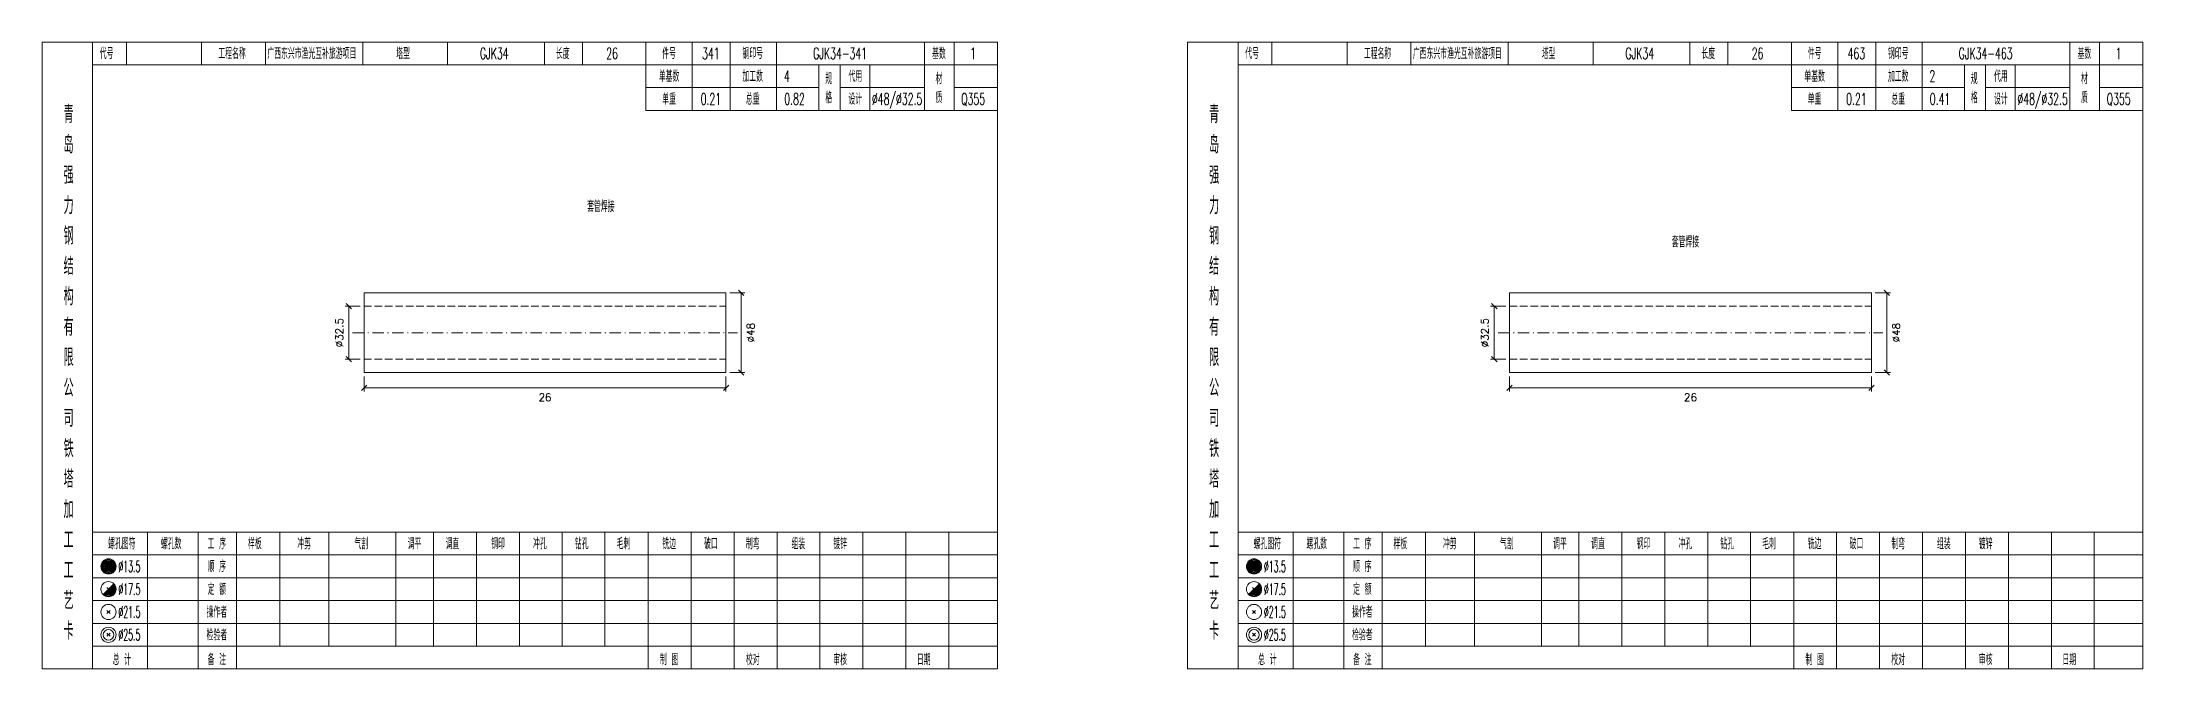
# Model space of a CAD drawing. Extents: x 0 to 2606, y -377 to 6479.
# Drawn here: x 36 to 589, y -377 to -212 of the extents above; entities that cross this region are included whole.
import ezdxf
from ezdxf.enums import TextEntityAlignment as Align

# ---------------------------------------------------------------- set-up
doc = ezdxf.new("R2010")
doc.units = 0
doc.header["$MEASUREMENT"] = 0
doc.linetypes.add('一点画线', pattern=[5.2, 3, -1, 0.2, -1])
doc.linetypes.add('虚线', pattern=[2.75, 2, -0.75])
doc.layers.add('4', color=7, linetype='CONTINUOUS', lineweight=25)
doc.layers.add('5', color=7, linetype='CONTINUOUS', lineweight=25)
doc.styles.get("Standard").update_dxf_attribs({"font": 'simplex.shx', "width": 0.7, "height": 3, "bigfont": 'gbhzfs.shx'})

msp = doc.modelspace()

# ---------------------------------------------------------------- texts
at = {"layer": '4', "color": 1, "linetype": 'Continuous', "lineweight": 13}
for s, height, width, p in [('代号', 3, 0.6, (53.02, -215.06)), ('工程名称', 3, 0.6, (86.02, -215.06)), ('广西东兴市渔光互补旅游项目', 3, 0.6, (107.02, -215.06)), ('塔型', 3, 0.6, (131.02, -215.06)), ('GJK34', 3, 0.6, (155.02, -215.06)), ('长度', 3, 0.6, (173.02, -215.06)), ('26', 3, 0.6, (186.02, -215.06)), ('件号', 3, 0.6, (201.02, -215.06)), ('341', 3, 0.6, (212.02, -215.06)), ('钢印号', 3, 0.6, (223.02, -215.06)), ('GJK34-341', 3, 0.6, (246.02, -215.06)), ('基数', 3, 0.6, (272.02, -215.06)), ('1', 3, 0.6, (281.02, -215.06)), ('代号', 3, 0.6, (354.42, -215.06)), ('工程名称', 3, 0.6, (387.42, -215.06)), ('广西东兴市渔光互补旅游项目', 3, 0.6, (408.42, -215.06)), ('塔型', 3, 0.6, (432.42, -215.06)), ('GJK34', 3, 0.6, (456.42, -215.06)), ('长度', 3, 0.6, (474.42, -215.06)), ('26', 3, 0.6, (487.42, -215.06)), ('件号', 3, 0.6, (502.42, -215.06)), ('463', 3, 0.6, (513.42, -215.06)), ('钢印号', 3, 0.6, (524.42, -215.06)), ('GJK34-463', 3, 0.6, (547.42, -215.06)), ('基数', 3, 0.6, (573.42, -215.06)), ('1', 3, 0.6, (582.42, -215.06)), ('单基数', 3, 0.6, (201.02, -221.06)), ('加工数', 3, 0.6, (223.02, -221.06)), ('4', 3, 0.6, (232.02, -221.06)), ('规', 3, 0.6, (243.02, -221.66)), ('代用', 3, 0.6, (250.02, -221.06)), ('材', 3, 0.6, (272.02, -221.66)), ('单基数', 3, 0.6, (502.42, -221.06)), ('加工数', 3, 0.6, (524.42, -221.06)), ('2', 3, 0.6, (533.42, -221.06)), ('规', 3, 0.6, (544.42, -221.66)), ('代用', 3, 0.6, (551.42, -221.06)), ('材', 3, 0.6, (573.42, -221.66)), ('单重', 3, 0.6, (201.02, -227.06)), ('0.21', 3, 0.6, (212.02, -227.06)), ('总重', 3, 0.6, (223.02, -227.06)), ('0.82', 3, 0.6, (234.02, -227.06)), ('格', 3, 0.6, (243.02, -226.66)), ('设计', 3, 0.6, (250.02, -227.06)), ('%%C48/%%C32.5', 3, 0.6, (261.02, -227.06)), ('质', 3, 0.6, (272.02, -226.66)), ('Q355', 3, 0.6, (281.02, -227.06)), ('单重', 3, 0.6, (502.42, -227.06)), ('0.21', 3, 0.6, (513.42, -227.06)), ('总重', 3, 0.6, (524.42, -227.06)), ('0.41', 3, 0.6, (535.42, -227.06)), ('格', 3, 0.6, (544.42, -226.66)), ('设计', 3, 0.6, (551.42, -227.06)), ('%%C48/%%C32.5', 3, 0.6, (562.42, -227.06)), ('质', 3, 0.6, (573.42, -226.66)), ('Q355', 3, 0.6, (582.42, -227.06)), ('青', 4.6, 0.8, (43.02, -231.06)), ('青', 4.6, 0.8, (344.42, -231.06)), ('岛', 4.6, 0.8, (43.02, -239.06)), ('岛', 4.6, 0.8, (344.42, -239.06)), ('强', 4.6, 0.8, (43.02, -247.06)), ('强', 4.6, 0.8, (344.42, -247.06)), ('力', 4.6, 0.8, (43.02, -255.06)), ('力', 4.6, 0.8, (344.42, -255.06)), ('钢', 4.6, 0.8, (43.02, -263.06)), ('钢', 4.6, 0.8, (344.42, -263.06)), ('结', 4.6, 0.8, (43.02, -271.06)), ('结', 4.6, 0.8, (344.42, -271.06)), ('构', 4.6, 0.8, (43.02, -279.06)), ('构', 4.6, 0.8, (344.42, -279.06)), ('有', 4.6, 0.8, (43.02, -287.06)), ('有', 4.6, 0.8, (344.42, -287.06)), ('限', 4.6, 0.8, (43.02, -295.06)), ('限', 4.6, 0.8, (344.42, -295.06)), ('公', 4.6, 0.8, (43.02, -303.06)), ('公', 4.6, 0.8, (344.42, -303.06)), ('司', 4.6, 0.8, (43.02, -311.06)), ('司', 4.6, 0.8, (344.42, -311.06)), ('铁', 4.6, 0.8, (43.02, -319.06)), ('铁', 4.6, 0.8, (344.42, -319.06)), ('塔', 4.6, 0.8, (43.02, -327.06)), ('塔', 4.6, 0.8, (344.42, -327.06)), ('加', 4.6, 0.8, (43.02, -335.06)), ('加', 4.6, 0.8, (344.42, -335.06)), ('工', 4.6, 0.8, (43.02, -343.06)), ('螺孔图符', 3, 0.6, (57.02, -344.06)), ('螺孔数', 3, 0.6, (70.02, -344.06)), ('工 序', 3, 0.6, (82.02, -344.06)), ('样板', 3, 0.6, (92.02, -344.06)), ('冲剪', 3, 0.6, (105.02, -344.06)), ('气割', 3, 0.6, (120.02, -344.06)), ('调平', 3, 0.6, (134.02, -344.06)), ('调直', 3, 0.6, (144.02, -344.06)), ('钢印', 3, 0.6, (156.02, -344.06)), ('冲孔', 3, 0.6, (167.02, -344.06)), ('钻孔', 3, 0.6, (178.02, -344.06)), ('毛刺', 3, 0.6, (189.02, -344.06)), ('铣边', 3, 0.6, (201.02, -344.06)), ('破口', 3, 0.6, (212.02, -344.06)), ('制弯', 3, 0.6, (223.02, -344.06)), ('组装', 3, 0.6, (235.02, -344.06)), ('镀锌', 3, 0.6, (246.02, -344.06)), ('工', 4.6, 0.8, (344.42, -343.06)), ('螺孔图符', 3, 0.6, (358.42, -344.06)), ('螺孔数', 3, 0.6, (371.42, -344.06)), ('工 序', 3, 0.6, (383.42, -344.06)), ('样板', 3, 0.6, (393.42, -344.06)), ('冲剪', 3, 0.6, (406.42, -344.06)), ('气割', 3, 0.6, (421.42, -344.06)), ('调平', 3, 0.6, (435.42, -344.06)), ('调直', 3, 0.6, (445.42, -344.06)), ('钢印', 3, 0.6, (457.42, -344.06)), ('冲孔', 3, 0.6, (468.42, -344.06)), ('钻孔', 3, 0.6, (479.42, -344.06)), ('毛刺', 3, 0.6, (490.42, -344.06)), ('铣边', 3, 0.6, (502.42, -344.06)), ('破口', 3, 0.6, (513.42, -344.06)), ('制弯', 3, 0.6, (524.42, -344.06)), ('组装', 3, 0.6, (536.42, -344.06)), ('镀锌', 3, 0.6, (547.42, -344.06)), ('顺 序', 3, 0.6, (82.02, -350.06)), ('顺 序', 3, 0.6, (383.42, -350.06)), ('工', 4.6, 0.8, (43.02, -351.06)), ('%%C13.5', 3, 0.5, (59.02, -350.06)), ('工', 4.6, 0.8, (344.42, -351.06)), ('%%C13.5', 3, 0.5, (360.42, -350.06)), ('艺', 4.6, 0.8, (43.02, -359.06)), ('%%C17.5', 3, 0.5, (59.02, -356.06)), ('定 额', 3, 0.6, (82.02, -356.06)), ('艺', 4.6, 0.8, (344.42, -359.06)), ('%%C17.5', 3, 0.5, (360.42, -356.06)), ('定 额', 3, 0.6, (383.42, -356.06)), ('卡', 4.6, 0.8, (43.02, -367.06)), ('%%C21.5', 3, 0.5, (59.02, -362.06)), ('操作者', 3, 0.6, (82.02, -362.06)), ('卡', 4.6, 0.8, (344.42, -367.06)), ('%%C21.5', 3, 0.5, (360.42, -362.06)), ('操作者', 3, 0.6, (383.42, -362.06)), ('%%C25.5', 3, 0.5, (59.02, -368.06)), ('检验者', 3, 0.6, (82.02, -368.06)), ('%%C25.5', 3, 0.5, (360.42, -368.06)), ('检验者', 3, 0.6, (383.42, -368.06)), ('总 计', 3, 0.6, (57.02, -374.56)), ('备 注', 3, 0.6, (82.02, -374.56)), ('制 图', 3, 0.6, (201.02, -374.56)), ('校对', 3, 0.6, (223.02, -374.56)), ('审核', 3, 0.6, (246.02, -374.56)), ('日期', 3, 0.6, (268.02, -374.56)), ('总 计', 3, 0.6, (358.42, -374.56)), ('备 注', 3, 0.6, (383.42, -374.56)), ('制 图', 3, 0.6, (502.42, -374.56)), ('校对', 3, 0.6, (524.42, -374.56)), ('审核', 3, 0.6, (547.42, -374.56)), ('日期', 3, 0.6, (569.42, -374.56))]:
    msp.add_text(s, height=height, dxfattribs=dict(at, width=width)).set_placement(p, align=Align.MIDDLE_CENTER)
at = {"layer": '4', "color": 2, "linetype": 'Continuous', "lineweight": 13, "width": 0.6}
for p in [(183.06, -255.3), (468.44, -264.62)]:
    msp.add_text('套管焊接', height=3, dxfattribs=at).set_placement(p, align=Align.MIDDLE_CENTER)
at = {"layer": '5', "color": 134, "linetype": 'Continuous', "lineweight": 13}
for s, p in [('%%C32.5', (114.25, -288.56)), ('%%c48', (222.49, -288.56)), ('%%C32.5', (415.65, -288.56)), ('%%c48', (523.89, -288.56))]:
    msp.add_text(s, height=2, rotation=90, dxfattribs=at).set_placement(p, align=Align.MIDDLE_CENTER)
for p in [(168.37, -305.56), (469.77, -305.56)]:
    msp.add_text('26', height=2, dxfattribs=at).set_placement(p, align=Align.MIDDLE_CENTER)

# ---------------------------------------------------------------- linework, layer by layer
at = {"layer": '4', "color": 1, "linetype": 'Continuous', "lineweight": 18}
for p, q in [((49.32, -377.06), (49.32, -212.06)), ((58.22, -218.06), (58.22, -212.06)), ((78.02, -218.06), (78.02, -212.06)), ((94.82, -218.06), (94.82, -212.06)), ((120.42, -218.06), (120.42, -212.06)), ((142.72, -218.06), (142.72, -212.06)), ((168.22, -218.06), (168.22, -212.06)), ((178.22, -218.06), (178.22, -212.06)), ((194.92, -230.06), (194.92, -212.06)), ((207.12, -230.06), (207.12, -212.06)), ((217.12, -230.06), (217.12, -212.06)), ((229.32, -230.06), (229.32, -212.06)), ((268.22, -230.06), (268.22, -212.06)), ((276.02, -230.06), (276.02, -212.06)), ((350.72, -377.06), (350.72, -212.06)), ((359.62, -218.06), (359.62, -212.06)), ((379.42, -218.06), (379.42, -212.06)), ((396.22, -218.06), (396.22, -212.06)), ((421.82, -218.06), (421.82, -212.06)), ((444.12, -218.06), (444.12, -212.06)), ((469.62, -218.06), (469.62, -212.06)), ((479.62, -218.06), (479.62, -212.06)), ((496.32, -230.06), (496.32, -212.06)), ((508.52, -230.06), (508.52, -212.06)), ((518.52, -230.06), (518.52, -212.06)), ((530.72, -230.06), (530.72, -212.06)), ((569.62, -230.06), (569.62, -212.06)), ((577.42, -230.06), (577.42, -212.06)), ((49.32, -218.06), (287.42, -218.06)), ((240.42, -230.06), (240.42, -218.06)), ((246.02, -230.06), (246.02, -218.06)), ((253.82, -230.06), (253.82, -218.06)), ((350.72, -218.06), (588.82, -218.06)), ((541.82, -230.06), (541.82, -218.06)), ((547.42, -230.06), (547.42, -218.06)), ((555.22, -230.06), (555.22, -218.06)), ((194.92, -224.06), (240.42, -224.06)), ((246.02, -224.06), (268.22, -224.06)), ((276.02, -224.06), (287.42, -224.06)), ((496.32, -224.06), (541.82, -224.06)), ((547.42, -224.06), (569.62, -224.06)), ((577.42, -224.06), (588.82, -224.06)), ((194.92, -230.06), (287.42, -230.06)), ((496.32, -230.06), (588.82, -230.06)), ((49.32, -341.06), (287.42, -341.06)), ((63.82, -377.06), (63.82, -341.06)), ((77.12, -377.06), (77.12, -341.06)), ((87.22, -377.06), (87.22, -341.06)), ((98.62, -371.06), (98.62, -341.06)), ((111.52, -371.06), (111.52, -341.06)), ((129.12, -371.06), (129.12, -341.06)), ((139.02, -371.06), (139.02, -341.06)), ((150.32, -371.06), (150.32, -341.06)), ((161.62, -371.06), (161.62, -341.06)), ((172.92, -371.06), (172.92, -341.06)), ((184.12, -371.06), (184.12, -341.06)), ((195.52, -371.06), (195.52, -341.06)), ((206.82, -371.06), (206.82, -341.06)), ((218.12, -371.06), (218.12, -341.06)), ((229.42, -371.06), (229.42, -341.06)), ((240.72, -371.06), (240.72, -341.06)), ((252.02, -371.06), (252.02, -341.06)), ((263.32, -371.06), (263.32, -341.06)), ((274.62, -371.06), (274.62, -341.06)), ((350.72, -341.06), (588.82, -341.06)), ((365.22, -377.06), (365.22, -341.06)), ((378.52, -377.06), (378.52, -341.06)), ((388.62, -377.06), (388.62, -341.06)), ((400.02, -371.06), (400.02, -341.06)), ((412.92, -371.06), (412.92, -341.06)), ((430.52, -371.06), (430.52, -341.06)), ((440.42, -371.06), (440.42, -341.06)), ((451.72, -371.06), (451.72, -341.06)), ((463.02, -371.06), (463.02, -341.06)), ((474.32, -371.06), (474.32, -341.06)), ((485.52, -371.06), (485.52, -341.06)), ((496.92, -371.06), (496.92, -341.06)), ((508.22, -371.06), (508.22, -341.06)), ((519.52, -371.06), (519.52, -341.06)), ((530.82, -371.06), (530.82, -341.06)), ((542.12, -371.06), (542.12, -341.06)), ((553.42, -371.06), (553.42, -341.06)), ((564.72, -371.06), (564.72, -341.06)), ((576.02, -371.06), (576.02, -341.06)), ((49.32, -347.06), (287.42, -347.06)), ((350.72, -347.06), (588.82, -347.06)), ((49.32, -353.06), (287.42, -353.06)), ((350.72, -353.06), (588.82, -353.06)), ((49.32, -359.06), (287.42, -359.06)), ((350.72, -359.06), (588.82, -359.06)), ((49.32, -365.06), (287.42, -365.06)), ((350.72, -365.06), (588.82, -365.06)), ((49.32, -371.06), (287.42, -371.06)), ((195.52, -377.06), (195.52, -371.06)), ((206.82, -377.06), (206.82, -371.06)), ((218.12, -377.06), (218.12, -371.06)), ((229.42, -377.06), (229.42, -371.06)), ((240.72, -377.06), (240.72, -371.06)), ((252.02, -377.06), (252.02, -371.06)), ((263.32, -377.06), (263.32, -371.06)), ((274.62, -377.06), (274.62, -371.06)), ((350.72, -371.06), (588.82, -371.06)), ((496.92, -377.06), (496.92, -371.06)), ((508.22, -377.06), (508.22, -371.06)), ((519.52, -377.06), (519.52, -371.06)), ((530.82, -377.06), (530.82, -371.06)), ((542.12, -377.06), (542.12, -371.06)), ((553.42, -377.06), (553.42, -371.06)), ((564.72, -377.06), (564.72, -371.06)), ((576.02, -377.06), (576.02, -371.06))]:
    msp.add_line(p, q, dxfattribs=at)
at = {"layer": '4', "color": 7, "linetype": 'Continuous', "lineweight": 13}
for p, q in [((53.32, -350.26), (53.72, -349.86)), ((53.72, -350.26), (53.32, -349.86)), ((354.72, -350.26), (355.12, -349.86)), ((355.12, -350.26), (354.72, -349.86)), ((52.11, -357.48), (54.94, -354.65)), ((53.12, -355.66), (53.92, -356.46)), ((353.51, -357.48), (356.34, -354.65)), ((354.52, -355.66), (355.32, -356.46)), ((53.12, -362.46), (53.92, -361.66)), ((53.12, -361.66), (53.92, -362.46)), ((354.52, -362.46), (355.32, -361.66)), ((354.52, -361.66), (355.32, -362.46)), ((53.12, -368.46), (53.92, -367.66)), ((53.12, -367.66), (53.92, -368.46)), ((354.52, -368.46), (355.32, -367.66)), ((354.52, -367.66), (355.32, -368.46))]:
    msp.add_line(p, q, dxfattribs=at)
at = {"layer": '4', "color": 1, "linetype": 'Continuous', "lineweight": 18}
for points in [[(36.02, -212.06), (36.02, -377.06), (287.42, -377.06), (287.42, -212.06)], [(337.42, -212.06), (337.42, -377.06), (588.82, -377.06), (588.82, -212.06)]]:
    msp.add_lwpolyline(points, close=True, dxfattribs=at)
at = {"layer": '4', "color": 7, "linetype": 'Continuous', "lineweight": 13}
for centre, radius in [((53.52, -350.06), 2), ((53.52, -350.06), 1.8), ((354.92, -350.06), 2), ((354.92, -350.06), 1.8), ((53.52, -350.06), 1.6), ((53.52, -350.06), 1.4), ((53.52, -350.06), 1.2), ((53.52, -350.06), 1), ((53.52, -350.06), 0.8), ((53.52, -350.06), 0.6), ((53.52, -350.06), 0.4), ((53.52, -350.06), 0.2), ((354.92, -350.06), 1.6), ((354.92, -350.06), 1.4), ((354.92, -350.06), 1.2), ((354.92, -350.06), 1), ((354.92, -350.06), 0.8), ((354.92, -350.06), 0.6), ((354.92, -350.06), 0.4), ((354.92, -350.06), 0.2), ((53.52, -356.06), 2), ((354.92, -356.06), 2), ((53.52, -362.06), 2), ((354.92, -362.06), 2), ((53.52, -368.06), 2), ((53.52, -368.06), 1.4), ((354.92, -368.06), 2), ((354.92, -368.06), 1.4)]:
    msp.add_circle(centre, radius, dxfattribs=at)
for centre, radius in [((53.52, -356.06), 1.8), ((53.52, -356.06), 1.6), ((53.52, -356.06), 1.4), ((53.52, -356.06), 1.2), ((53.52, -356.06), 1), ((53.52, -356.06), 0.8), ((53.52, -356.06), 0.6), ((53.52, -356.06), 0.4), ((53.52, -356.06), 0.2), ((354.92, -356.06), 1.8), ((354.92, -356.06), 1.6), ((354.92, -356.06), 1.4), ((354.92, -356.06), 1.2), ((354.92, -356.06), 1), ((354.92, -356.06), 0.8), ((354.92, -356.06), 0.6), ((354.92, -356.06), 0.4), ((354.92, -356.06), 0.2)]:
    msp.add_arc(centre, radius, 225, 45, dxfattribs=at)
at = {"layer": '5', "color": 134, "linetype": 'Continuous', "lineweight": 13}
for p, q in [((115.75, -281.56), (119.75, -281.56)), ((117.46, -282.27), (116.05, -280.85)), ((116.75, -281.56), (116.75, -295.56)), ((220.99, -278.06), (216.99, -278.06)), ((219.29, -277.35), (220.7, -278.77)), ((219.99, -278.06), (219.99, -299.06)), ((417.15, -281.56), (421.15, -281.56)), ((418.86, -282.27), (417.45, -280.85)), ((418.15, -281.56), (418.15, -295.56)), ((522.39, -278.06), (518.39, -278.06)), ((520.69, -277.35), (522.1, -278.77)), ((521.39, -278.06), (521.39, -299.06)), ((115.75, -295.56), (119.75, -295.56)), ((117.46, -296.27), (116.05, -294.85)), ((219.29, -298.35), (220.7, -299.77)), ((417.15, -295.56), (421.15, -295.56)), ((418.86, -296.27), (417.45, -294.85)), ((520.69, -298.35), (522.1, -299.77)), ((121.46, -302.35), (120.05, -303.77)), ((120.75, -304.06), (120.75, -300.06)), ((120.75, -303.06), (215.99, -303.06)), ((216.7, -302.35), (215.29, -303.77)), ((215.99, -304.06), (215.99, -300.06)), ((220.99, -299.06), (216.99, -299.06)), ((422.86, -302.35), (421.45, -303.77)), ((422.15, -304.06), (422.15, -300.06)), ((422.15, -303.06), (517.39, -303.06)), ((518.1, -302.35), (516.69, -303.77)), ((517.39, -304.06), (517.39, -300.06)), ((522.39, -299.06), (518.39, -299.06))]:
    msp.add_line(p, q, dxfattribs=at)
at = {"layer": '5', "color": 7, "linetype": 'Continuous', "lineweight": 13}
for p, q in [((120.75, -278.06), (215.99, -278.06)), ((120.75, -299.06), (120.75, -278.06)), ((215.99, -278.06), (215.99, -299.06)), ((422.15, -278.06), (517.39, -278.06)), ((422.15, -299.06), (422.15, -278.06)), ((517.39, -278.06), (517.39, -299.06)), ((120.75, -299.06), (215.99, -299.06)), ((422.15, -299.06), (517.39, -299.06))]:
    msp.add_line(p, q, dxfattribs=at)
at = {"layer": '5', "color": 9, "linetype": '虚线', "lineweight": 13}
for p, q in [((120.75, -281.56), (215.99, -281.56)), ((422.15, -281.56), (517.39, -281.56)), ((120.75, -295.56), (215.99, -295.56)), ((422.15, -295.56), (517.39, -295.56))]:
    msp.add_line(p, q, dxfattribs=at)
at = {"layer": '5', "color": 1, "linetype": '一点画线', "lineweight": 13}
for p, q in [((117.75, -288.56), (218.99, -288.56)), ((419.15, -288.56), (520.39, -288.56))]:
    msp.add_line(p, q, dxfattribs=at)

msp.set_redraw_order([(e.dxf.handle, doc.entitydb.next_handle()) for e in msp.query("TEXT MTEXT ATTDEF DIMENSION ARC_DIMENSION")])  # texts and dimensions are drawn at this point

doc.saveas('drawing.dxf')
